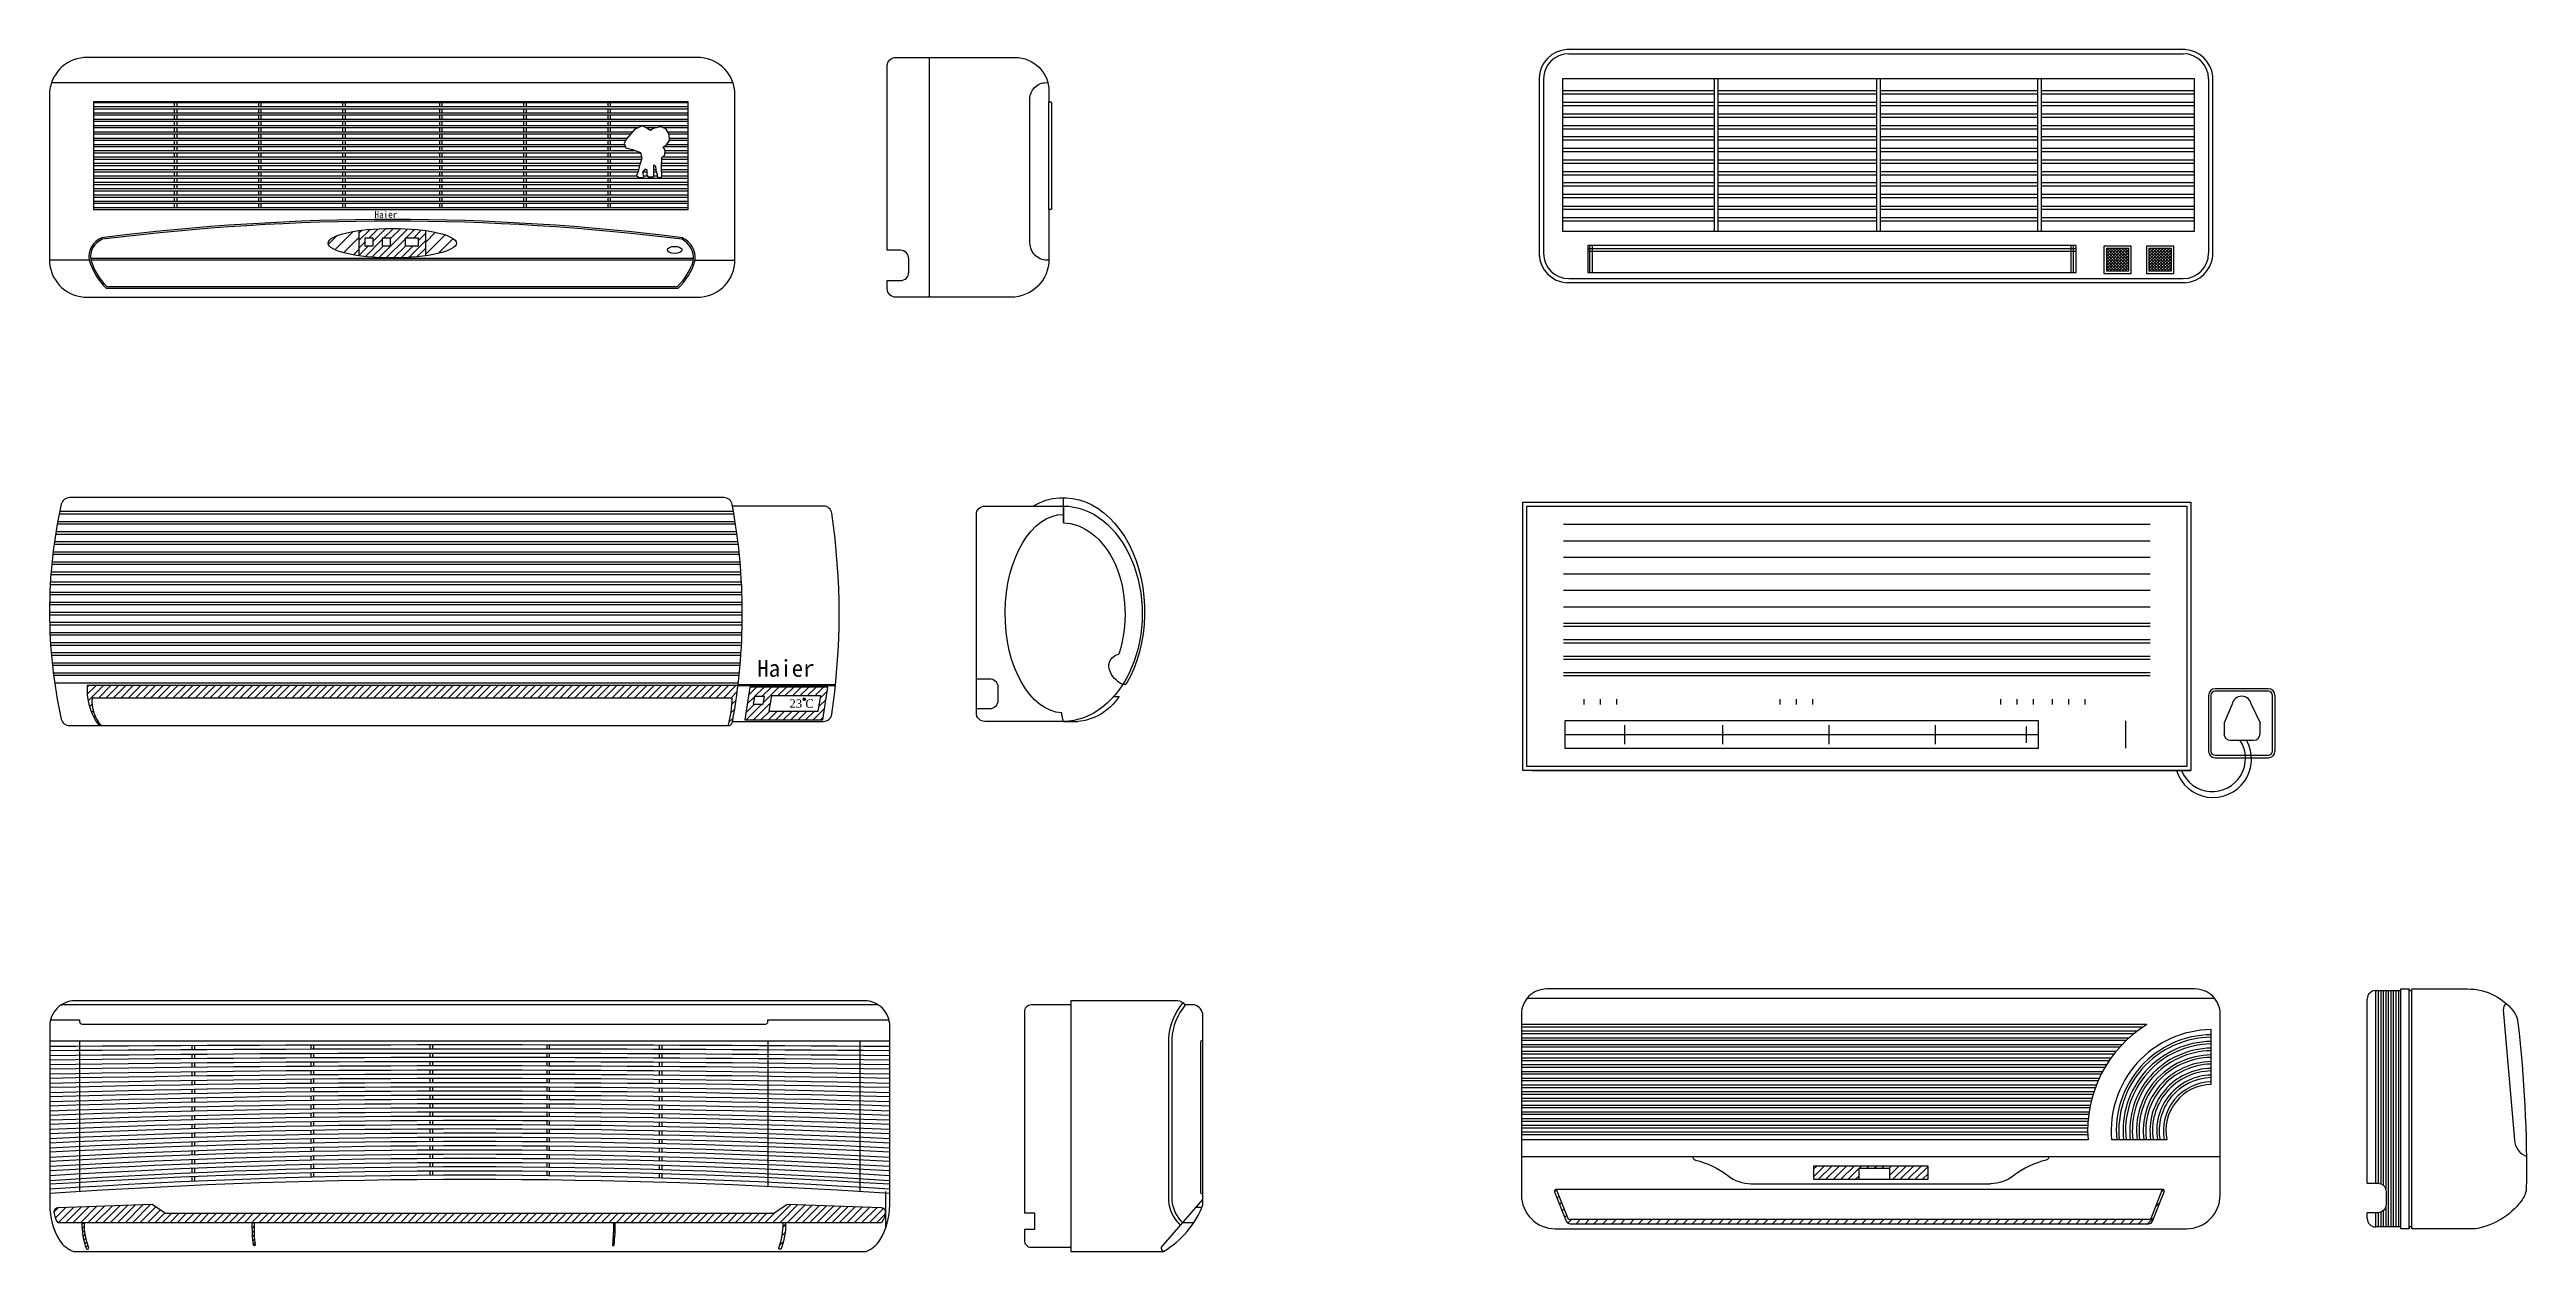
# Model space of a CAD drawing. Header units: millimetres. Extents: x 33.17 to 36.11, y 24.2 to 25.63.
import ezdxf

# ---------------------------------------------------------------- set-up
doc = ezdxf.new("R2010")
doc.units = ezdxf.units.MM
doc.styles.add('STYLE2', font='simhei.ttf')
doc.styles.add('STYLE5', font='dutchi.ttf')
pattern_1 = [(45, (-15.632867, 27.311536), (-0.00265165043, 0.00265165043), [])]
pattern_2 = [(45, (-15.6861264, 27.012203), (-0.0044194174, 0.0044194174), [])]

msp = doc.modelspace()

# ---------------------------------------------------------------- texts
at = {"color": 18, "true_color": 0x000000}
for s, height, style, p in [('Haier', 0.008, 'STYLE2', (33.5541, 25.4333)), ('Haier', 0.02, 'STYLE2', (34.0089, 24.8878)), ('23 C', 0.01, 'STYLE5', (34.0471, 24.8509))]:
    msp.add_text(s, height=height, dxfattribs=dict(at, style=style)).set_placement(p)

# ---------------------------------------------------------------- hatches: boundary and pattern name
at = {"true_color": 0x000000}
h = msp.add_hatch(dxfattribs=at)
h.set_pattern_fill('ANSI31', color=18, scale=0.08, style=0)
h.set_pattern_definition([(45, (-14.076484, 27.521506), (-0.0070710678, 0.0070710678), [])])
edge = h.paths.add_edge_path()
edge.add_ellipse((33.5752, 25.4032), major_axis=(-0.0762, 0), ratio=0.230541, start_angle=121.2311, end_angle=238.7689)
edge.add_line((33.6147, 25.4182), (33.6147, 25.3881))
edge = h.paths.add_edge_path()
edge.add_ellipse((33.5752, 25.4032), major_axis=(-0.0762, 0), ratio=0.230541, start_angle=301.3657, end_angle=418.6343)
edge.add_line((33.5356, 25.3882), (33.5356, 25.4182))
h = msp.add_hatch(dxfattribs=at)
h.set_pattern_fill('ANSI31', color=18, scale=0.05, style=0)
h.set_pattern_definition([(45, (-14.076484, 27.521506), (-0.0044194174, 0.0044194174), [])])
edge = h.paths.add_edge_path()
edge.add_ellipse((33.5752, 25.4032), major_axis=(-0.0762, 0), ratio=0.230541, start_angle=58.6343, end_angle=121.2311)
edge.add_line((33.6147, 25.3881), (33.6147, 25.4182))
edge.add_ellipse((33.5752, 25.4032), major_axis=(-0.0762, 0), ratio=0.230541, start_angle=238.7689, end_angle=301.3657)
edge.add_line((33.5356, 25.4182), (33.5356, 25.3882))
h.paths.add_polyline_path([(33.5904, 25.4001), (33.5904, 25.4092), (33.6065, 25.4092), (33.6065, 25.4001)], flags=16)
h.paths.add_polyline_path([(33.5733, 25.4001), (33.5634, 25.4001), (33.5634, 25.4092), (33.5733, 25.4092)], flags=16)
h.paths.add_polyline_path([(33.5524, 25.4001), (33.5425, 25.4001), (33.5425, 25.4092), (33.5524, 25.4092)], flags=16)
h = msp.add_hatch(dxfattribs=at)
h.set_pattern_fill('ANSI31', color=18, scale=0.05, style=0)
h.set_pattern_definition(pattern_2)
h.paths.add_polyline_path([(33.986, 24.8775), (33.9361, 24.8775), (33.9361, 24.8625), (33.979, 24.8625, -0.071865), (33.9744, 24.8297), (33.9744, 24.8297, 0.359452), (33.9793, 24.8338, 0.015578)])
h.paths.add_polyline_path([(33.9361, 24.8775), (33.2128, 24.8775, 0.157014), (33.2234, 24.8347, 0.19985), (33.2296, 24.8297), (33.2297, 24.8297, -0.218782), (33.2188, 24.8625), (33.9361, 24.8625)])
h = msp.add_hatch(dxfattribs=at)
h.set_pattern_fill('ANSI31', color=18, scale=0.05, style=0)
h.set_pattern_definition(pattern_2)
h.paths.add_polyline_path([(34, 24.8755), (33.994, 24.8365), (34.0868, 24.8365), (34.0928, 24.8755)])
h.paths.add_polyline_path([(34.0842, 24.865), (34.0812, 24.8469), (34.0227, 24.8469), (34.0257, 24.865)], flags=16)
h.paths.add_polyline_path([(34.0661, 24.8611, -1), (34.0632, 24.8611, -1)], flags=0)
h.paths.add_polyline_path([(34.0175, 24.8642), (34.016, 24.8553), (34.004, 24.8553), (34.0055, 24.8642)], flags=16)
h.paths.add_polyline_path([(34.0442, 24.8481), (34.0773, 24.8481), (34.0773, 24.8634), (34.0442, 24.8634)], flags=8)
h = msp.add_hatch(dxfattribs=at)
h.set_pattern_fill('ANSI31', color=18, scale=0.001, style=0)
h.set_pattern_definition([(45, (-13.94862758, 29.63734673), (-8.838834765e-05, 8.838834765e-05), [])])
h.paths.add_polyline_path([(34.0632, 24.8611, 1.000001), (34.0661, 24.8611, 1.000001)])
h.paths.add_polyline_path([(34.0652, 24.8611, -1), (34.0642, 24.8611, -1)], flags=16)
h = msp.add_hatch(dxfattribs=at)
h.set_pattern_fill('ANSI31', color=18, scale=0.05, style=0)
h.set_pattern_definition([(45, (-12.319918, 27.3386666), (-0.0044194174, 0.0044194174), [])])
h.paths.add_polyline_path([(35.3998, 24.3062), (35.2637, 24.3062), (35.2637, 24.2904), (35.3176, 24.2904), (35.3176, 24.3033), (35.3541, 24.3033), (35.3541, 24.2904), (35.3998, 24.2904)])
h = msp.add_hatch(dxfattribs=at)
h.set_pattern_fill('ANSI31', color=18, scale=0.06, style=0)
h.set_pattern_definition([(45, (-12.319918, 27.338667), (-0.0053033009, 0.0053033009), [])])
h.paths.add_polyline_path([(34.9725, 24.2426), (34.9583, 24.2783, 0.605652), (34.956, 24.2756), (34.9699, 24.2407, 0.307222), (34.9745, 24.2376), (35.6618, 24.2376, 0.307222), (35.6664, 24.2407), (35.6803, 24.2756, 0.605652), (35.678, 24.2783), (35.6638, 24.2426)])
h = msp.add_hatch(dxfattribs=at)
h.set_pattern_fill('ANSI31', color=18, scale=0.05, style=0)
h.set_pattern_definition([(45, (-15.632867, 27.311536), (-0.0044194174, 0.0044194174), [])])
h.paths.add_polyline_path([(34.1563, 24.2387, 0.134843), (34.1609, 24.2515, 0.422102), (34.1561, 24.2568), (34.0445, 24.2607), (34.0287, 24.25), (33.3059, 24.25), (33.29, 24.2607), (33.1785, 24.2568, 0.422102), (33.1737, 24.2515, 0.134843), (33.1783, 24.2387)])
h.paths.add_polyline_path([(34.0343, 24.2087, 0.591938), (34.0371, 24.2076, 0.094359), (34.0425, 24.2387), (34.0395, 24.2387, -0.094525)])
h = msp.add_hatch(dxfattribs=at)
h.set_pattern_fill('ANSI31', color=18, scale=0.03, style=0)
h.set_pattern_definition(pattern_1)
h.paths.add_polyline_path([(33.4111, 24.2387), (33.4091, 24.2387, 0.042101), (33.4104, 24.212, 0.657088), (33.4124, 24.2122, -0.042222)])
h.paths.add_polyline_path([(33.2096, 24.2387), (33.2066, 24.2387, 0.094359), (33.2119, 24.2076, 0.591938), (33.2148, 24.2087, -0.094525)])
h = msp.add_hatch(dxfattribs=at)
h.set_pattern_fill('ANSI31', color=18, scale=0.03, style=0)
h.set_pattern_definition(pattern_1)
h.paths.add_polyline_path([(33.8399, 24.2387), (33.8379, 24.2387, -0.042222), (33.8367, 24.2122, 0.657088), (33.8387, 24.212, 0.042101)])

# ---------------------------------------------------------------- linework, layer by layer
at = {"color": 18, "true_color": 0x000000}
for p, q in [((35.7052, 25.6335), (34.9706, 25.6335)), ((34.2133, 25.339), (34.2133, 25.624)), ((34.9378, 25.5996), (34.9378, 25.3879)), ((34.9729, 25.6284), (35.7029, 25.6284)), ((35.7378, 25.3879), (35.7378, 25.6017)), ((33.9799, 25.594), (33.1704, 25.594)), ((33.2204, 25.5706), (33.9268, 25.5706)), ((33.3162, 25.5711), (33.3162, 25.5657)), ((33.3192, 25.5711), (33.3192, 25.5657)), ((33.4162, 25.5711), (33.4162, 25.5657)), ((33.4192, 25.5711), (33.4192, 25.5657)), ((33.5162, 25.5711), (33.5162, 25.5657)), ((33.5192, 25.5711), (33.5192, 25.5657)), ((33.6312, 25.5711), (33.6312, 25.5657)), ((33.6342, 25.5711), (33.6342, 25.5657)), ((33.7312, 25.5711), (33.7312, 25.5657)), ((33.7342, 25.5711), (33.7342, 25.5657)), ((33.8312, 25.5711), (33.8312, 25.5657)), ((33.8342, 25.5711), (33.8342, 25.5657)), ((34.3553, 25.4431), (34.3553, 25.5711)), ((34.9429, 25.5984), (34.9429, 25.3912)), ((35.7162, 25.5985), (34.9656, 25.5985)), ((34.9656, 25.5985), (34.9656, 25.4176)), ((34.9656, 25.5846), (35.1456, 25.5846)), ((34.9656, 25.5807), (35.1456, 25.5807)), ((34.9656, 25.5707), (35.1456, 25.5707)), ((35.1456, 25.5985), (35.1456, 25.4176)), ((35.1504, 25.4176), (35.1504, 25.5985)), ((35.1504, 25.5846), (35.3385, 25.5846)), ((35.1504, 25.5807), (35.3385, 25.5807)), ((35.1504, 25.5707), (35.3385, 25.5707)), ((35.3385, 25.5985), (35.3385, 25.4176)), ((35.3432, 25.4176), (35.3432, 25.5985)), ((35.3432, 25.5846), (35.5298, 25.5846)), ((35.3432, 25.5807), (35.5298, 25.5807)), ((35.3432, 25.5707), (35.5298, 25.5707)), ((35.5298, 25.5985), (35.5298, 25.4176)), ((35.5345, 25.4176), (35.5345, 25.5985)), ((35.5345, 25.5846), (35.7162, 25.5846)), ((35.5345, 25.5807), (35.7162, 25.5807)), ((35.5345, 25.5707), (35.7162, 25.5707)), ((35.7162, 25.4176), (35.7162, 25.5985)), ((35.7329, 25.5984), (35.7329, 25.3912)), ((33.2204, 25.5657), (33.9268, 25.5657)), ((33.2204, 25.5631), (33.9268, 25.5631)), ((33.2204, 25.5582), (33.9268, 25.5582)), ((33.2204, 25.5556), (33.9268, 25.5556)), ((33.2204, 25.5507), (33.9268, 25.5507)), ((33.2204, 25.5481), (33.9268, 25.5481)), ((33.2204, 25.5432), (33.9268, 25.5432)), ((33.2204, 25.5406), (33.8679, 25.5406)), ((33.3162, 25.5631), (33.3162, 25.5582)), ((33.3162, 25.5556), (33.3162, 25.5507)), ((33.3162, 25.5481), (33.3162, 25.5432)), ((33.3162, 25.5406), (33.3162, 25.5357)), ((33.3192, 25.5631), (33.3192, 25.5582)), ((33.3192, 25.5556), (33.3192, 25.5507)), ((33.3192, 25.5481), (33.3192, 25.5432)), ((33.3192, 25.5406), (33.3192, 25.5357)), ((33.4162, 25.5631), (33.4162, 25.5582)), ((33.4162, 25.5556), (33.4162, 25.5507)), ((33.4162, 25.5481), (33.4162, 25.5432)), ((33.4162, 25.5406), (33.4162, 25.5357)), ((33.4192, 25.5631), (33.4192, 25.5582)), ((33.4192, 25.5556), (33.4192, 25.5507)), ((33.4192, 25.5481), (33.4192, 25.5432)), ((33.4192, 25.5406), (33.4192, 25.5357)), ((33.5162, 25.5631), (33.5162, 25.5582)), ((33.5162, 25.5556), (33.5162, 25.5507)), ((33.5162, 25.5481), (33.5162, 25.5432)), ((33.5162, 25.5406), (33.5162, 25.5357)), ((33.5192, 25.5631), (33.5192, 25.5582)), ((33.5192, 25.5556), (33.5192, 25.5507)), ((33.5192, 25.5481), (33.5192, 25.5432)), ((33.5192, 25.5406), (33.5192, 25.5357)), ((33.6312, 25.5631), (33.6312, 25.5582)), ((33.6312, 25.5556), (33.6312, 25.5507)), ((33.6312, 25.5481), (33.6312, 25.5432)), ((33.6312, 25.5406), (33.6312, 25.5357)), ((33.6342, 25.5631), (33.6342, 25.5582)), ((33.6342, 25.5556), (33.6342, 25.5507)), ((33.6342, 25.5481), (33.6342, 25.5432)), ((33.6342, 25.5406), (33.6342, 25.5357)), ((33.7312, 25.5631), (33.7312, 25.5582)), ((33.7312, 25.5556), (33.7312, 25.5507)), ((33.7312, 25.5481), (33.7312, 25.5432)), ((33.7312, 25.5406), (33.7312, 25.5357)), ((33.7342, 25.5631), (33.7342, 25.5582)), ((33.7342, 25.5556), (33.7342, 25.5507)), ((33.7342, 25.5481), (33.7342, 25.5432)), ((33.7342, 25.5406), (33.7342, 25.5357)), ((33.8312, 25.5631), (33.8312, 25.5582)), ((33.8312, 25.5556), (33.8312, 25.5507)), ((33.8312, 25.5481), (33.8312, 25.5432)), ((33.8312, 25.5406), (33.8312, 25.5357)), ((33.8342, 25.5631), (33.8342, 25.5582)), ((33.8342, 25.5556), (33.8342, 25.5507)), ((33.8342, 25.5481), (33.8342, 25.5432)), ((33.8342, 25.5406), (33.8342, 25.5357)), ((33.8766, 25.5406), (33.8893, 25.5406)), ((33.8969, 25.5406), (33.9268, 25.5406)), ((34.9656, 25.5668), (35.1456, 25.5668)), ((34.9656, 25.5568), (35.1456, 25.5568)), ((34.9656, 25.553), (35.1456, 25.553)), ((34.9656, 25.543), (35.1456, 25.543)), ((35.1504, 25.5668), (35.3385, 25.5668)), ((35.1504, 25.5568), (35.3385, 25.5568)), ((35.1504, 25.553), (35.3385, 25.553)), ((35.1504, 25.543), (35.3385, 25.543)), ((35.3432, 25.5668), (35.5298, 25.5668)), ((35.3432, 25.5568), (35.5298, 25.5568)), ((35.3432, 25.553), (35.5298, 25.553)), ((35.3432, 25.543), (35.5298, 25.543)), ((35.5345, 25.5668), (35.7162, 25.5668)), ((35.5345, 25.5568), (35.7162, 25.5568)), ((35.5345, 25.553), (35.7162, 25.553)), ((35.5345, 25.543), (35.7162, 25.543)), ((33.2204, 25.5357), (33.8609, 25.5357)), ((33.2204, 25.5331), (33.8587, 25.5331)), ((33.2204, 25.5282), (33.8543, 25.5282)), ((33.2204, 25.5256), (33.8526, 25.5256)), ((33.2204, 25.5207), (33.8512, 25.5207)), ((33.2204, 25.5181), (33.8522, 25.5181)), ((33.2204, 25.5132), (33.8641, 25.5132)), ((33.3162, 25.5331), (33.3162, 25.5282)), ((33.3162, 25.5256), (33.3162, 25.5207)), ((33.3162, 25.5181), (33.3162, 25.5132)), ((33.3192, 25.5331), (33.3192, 25.5282)), ((33.3192, 25.5256), (33.3192, 25.5207)), ((33.3192, 25.5181), (33.3192, 25.5132)), ((33.4162, 25.5331), (33.4162, 25.5282)), ((33.4162, 25.5256), (33.4162, 25.5207)), ((33.4162, 25.5181), (33.4162, 25.5132)), ((33.4192, 25.5331), (33.4192, 25.5282)), ((33.4192, 25.5256), (33.4192, 25.5207)), ((33.4192, 25.5181), (33.4192, 25.5132)), ((33.5162, 25.5331), (33.5162, 25.5282)), ((33.5162, 25.5256), (33.5162, 25.5207)), ((33.5162, 25.5181), (33.5162, 25.5132)), ((33.5192, 25.5331), (33.5192, 25.5282)), ((33.5192, 25.5256), (33.5192, 25.5207)), ((33.5192, 25.5181), (33.5192, 25.5132)), ((33.6312, 25.5331), (33.6312, 25.5282)), ((33.6312, 25.5256), (33.6312, 25.5207)), ((33.6312, 25.5181), (33.6312, 25.5132)), ((33.6342, 25.5331), (33.6342, 25.5282)), ((33.6342, 25.5256), (33.6342, 25.5207)), ((33.6342, 25.5181), (33.6342, 25.5132)), ((33.7312, 25.5331), (33.7312, 25.5282)), ((33.7312, 25.5256), (33.7312, 25.5207)), ((33.7312, 25.5181), (33.7312, 25.5132)), ((33.7342, 25.5331), (33.7342, 25.5282)), ((33.7342, 25.5256), (33.7342, 25.5207)), ((33.7342, 25.5181), (33.7342, 25.5132)), ((33.8312, 25.5331), (33.8312, 25.5282)), ((33.8312, 25.5256), (33.8312, 25.5207)), ((33.8312, 25.5181), (33.8312, 25.5132)), ((33.8342, 25.5331), (33.8342, 25.5282)), ((33.8342, 25.5256), (33.8342, 25.5207)), ((33.8342, 25.5181), (33.8342, 25.5132)), ((33.8978, 25.5181), (33.9268, 25.5181)), ((33.8995, 25.5132), (33.9268, 25.5132)), ((33.9014, 25.5207), (33.9268, 25.5207)), ((33.9026, 25.5357), (33.9268, 25.5357)), ((33.9043, 25.5331), (33.9268, 25.5331)), ((33.9045, 25.5282), (33.9268, 25.5282)), ((33.9045, 25.5256), (33.9268, 25.5256)), ((34.9656, 25.5391), (35.1456, 25.5391)), ((34.9656, 25.5299), (35.1456, 25.5299)), ((34.9656, 25.526), (35.1456, 25.526)), ((34.9656, 25.516), (35.1456, 25.516)), ((34.9656, 25.5121), (35.1456, 25.5121)), ((35.1504, 25.5391), (35.3385, 25.5391)), ((35.1504, 25.5299), (35.3385, 25.5299)), ((35.1504, 25.526), (35.3385, 25.526)), ((35.1504, 25.516), (35.3385, 25.516)), ((35.1504, 25.5121), (35.3385, 25.5121)), ((35.3432, 25.5391), (35.5298, 25.5391)), ((35.3432, 25.5299), (35.5298, 25.5299)), ((35.3432, 25.526), (35.5298, 25.526)), ((35.3432, 25.516), (35.5298, 25.516)), ((35.3432, 25.5121), (35.5298, 25.5121)), ((35.5345, 25.5391), (35.7162, 25.5391)), ((35.5345, 25.5299), (35.7162, 25.5299)), ((35.5345, 25.526), (35.7162, 25.526)), ((35.5345, 25.516), (35.7162, 25.516)), ((35.5345, 25.5121), (35.7162, 25.5121)), ((33.2204, 25.5106), (33.8703, 25.5106)), ((33.2204, 25.5057), (33.8713, 25.5057)), ((33.2204, 25.5031), (33.8715, 25.5031)), ((33.2204, 25.4982), (33.8698, 25.4982)), ((33.2204, 25.4956), (33.8688, 25.4956)), ((33.2204, 25.4907), (33.8679, 25.4907)), ((33.2204, 25.4881), (33.8674, 25.4881)), ((33.2204, 25.4832), (33.8658, 25.4832)), ((33.3162, 25.5106), (33.3162, 25.5057)), ((33.3162, 25.5031), (33.3162, 25.4982)), ((33.3162, 25.4956), (33.3162, 25.4907)), ((33.3162, 25.4881), (33.3162, 25.4832)), ((33.3192, 25.5106), (33.3192, 25.5057)), ((33.3192, 25.5031), (33.3192, 25.4982)), ((33.3192, 25.4956), (33.3192, 25.4907)), ((33.3192, 25.4881), (33.3192, 25.4832)), ((33.4162, 25.5106), (33.4162, 25.5057)), ((33.4162, 25.5031), (33.4162, 25.4982)), ((33.4162, 25.4956), (33.4162, 25.4907)), ((33.4162, 25.4881), (33.4162, 25.4832)), ((33.4192, 25.5106), (33.4192, 25.5057)), ((33.4192, 25.5031), (33.4192, 25.4982)), ((33.4192, 25.4956), (33.4192, 25.4907)), ((33.4192, 25.4881), (33.4192, 25.4832)), ((33.5162, 25.5106), (33.5162, 25.5057)), ((33.5162, 25.5031), (33.5162, 25.4982)), ((33.5162, 25.4956), (33.5162, 25.4907)), ((33.5162, 25.4881), (33.5162, 25.4832)), ((33.5192, 25.5106), (33.5192, 25.5057)), ((33.5192, 25.5031), (33.5192, 25.4982)), ((33.5192, 25.4956), (33.5192, 25.4907)), ((33.5192, 25.4881), (33.5192, 25.4832)), ((33.6312, 25.5106), (33.6312, 25.5057)), ((33.6312, 25.5031), (33.6312, 25.4982)), ((33.6312, 25.4956), (33.6312, 25.4907)), ((33.6312, 25.4881), (33.6312, 25.4832)), ((33.6342, 25.5106), (33.6342, 25.5057)), ((33.6342, 25.5031), (33.6342, 25.4982)), ((33.6342, 25.4956), (33.6342, 25.4907)), ((33.6342, 25.4881), (33.6342, 25.4832)), ((33.7312, 25.5106), (33.7312, 25.5057)), ((33.7312, 25.5031), (33.7312, 25.4982)), ((33.7312, 25.4956), (33.7312, 25.4907)), ((33.7312, 25.4881), (33.7312, 25.4832)), ((33.7342, 25.5106), (33.7342, 25.5057)), ((33.7342, 25.5031), (33.7342, 25.4982)), ((33.7342, 25.4956), (33.7342, 25.4907)), ((33.7342, 25.4881), (33.7342, 25.4832)), ((33.8312, 25.5106), (33.8312, 25.5057)), ((33.8312, 25.5031), (33.8312, 25.4982)), ((33.8312, 25.4956), (33.8312, 25.4907)), ((33.8312, 25.4881), (33.8312, 25.4832)), ((33.8342, 25.5106), (33.8342, 25.5057)), ((33.8342, 25.5031), (33.8342, 25.4982)), ((33.8342, 25.4956), (33.8342, 25.4907)), ((33.8342, 25.4881), (33.8342, 25.4832)), ((33.8734, 25.4881), (33.8777, 25.4881)), ((33.8738, 25.4832), (33.8784, 25.4832)), ((33.8753, 25.4907), (33.8772, 25.4907)), ((33.8858, 25.4956), (33.8869, 25.4956)), ((33.8859, 25.4907), (33.8885, 25.4907)), ((33.886, 25.4881), (33.889, 25.4881)), ((33.886, 25.4832), (33.8899, 25.4832)), ((33.8951, 25.4956), (33.9268, 25.4956)), ((33.8951, 25.4907), (33.9268, 25.4907)), ((33.8952, 25.4982), (33.9268, 25.4982)), ((33.8953, 25.5031), (33.9268, 25.5031)), ((33.8953, 25.4881), (33.9268, 25.4881)), ((33.8956, 25.4832), (33.9268, 25.4832)), ((33.8961, 25.5057), (33.9268, 25.5057)), ((33.8992, 25.5106), (33.9268, 25.5106)), ((34.9656, 25.5021), (35.1456, 25.5021)), ((34.9656, 25.4983), (35.1456, 25.4983)), ((34.9656, 25.4883), (35.1456, 25.4883)), ((34.9656, 25.4844), (35.1456, 25.4844)), ((35.1504, 25.5021), (35.3385, 25.5021)), ((35.1504, 25.4983), (35.3385, 25.4983)), ((35.1504, 25.4883), (35.3385, 25.4883)), ((35.1504, 25.4844), (35.3385, 25.4844)), ((35.3432, 25.5021), (35.5298, 25.5021)), ((35.3432, 25.4983), (35.5298, 25.4983)), ((35.3432, 25.4883), (35.5298, 25.4883)), ((35.3432, 25.4844), (35.5298, 25.4844)), ((35.5345, 25.5021), (35.7162, 25.5021)), ((35.5345, 25.4983), (35.7162, 25.4983)), ((35.5345, 25.4883), (35.7162, 25.4883)), ((35.5345, 25.4844), (35.7162, 25.4844)), ((33.2204, 25.4806), (33.9268, 25.4806)), ((33.2204, 25.4757), (33.9268, 25.4757)), ((33.2204, 25.4731), (33.9268, 25.4731)), ((33.2204, 25.4682), (33.9268, 25.4682)), ((33.2204, 25.4656), (33.9268, 25.4656)), ((33.2204, 25.4607), (33.9268, 25.4607)), ((33.2204, 25.4581), (33.9268, 25.4581)), ((33.2204, 25.4532), (33.9268, 25.4532)), ((33.3162, 25.4806), (33.3162, 25.4757)), ((33.3162, 25.4731), (33.3162, 25.4682)), ((33.3162, 25.4656), (33.3162, 25.4607)), ((33.3162, 25.4581), (33.3162, 25.4532)), ((33.3192, 25.4806), (33.3192, 25.4757)), ((33.3192, 25.4731), (33.3192, 25.4682)), ((33.3192, 25.4656), (33.3192, 25.4607)), ((33.3192, 25.4581), (33.3192, 25.4532)), ((33.4162, 25.4806), (33.4162, 25.4757)), ((33.4162, 25.4731), (33.4162, 25.4682)), ((33.4162, 25.4656), (33.4162, 25.4607)), ((33.4162, 25.4581), (33.4162, 25.4532)), ((33.4192, 25.4806), (33.4192, 25.4757)), ((33.4192, 25.4731), (33.4192, 25.4682)), ((33.4192, 25.4656), (33.4192, 25.4607)), ((33.4192, 25.4581), (33.4192, 25.4532)), ((33.5162, 25.4806), (33.5162, 25.4757)), ((33.5162, 25.4731), (33.5162, 25.4682)), ((33.5162, 25.4656), (33.5162, 25.4607)), ((33.5162, 25.4581), (33.5162, 25.4532)), ((33.5192, 25.4806), (33.5192, 25.4757)), ((33.5192, 25.4731), (33.5192, 25.4682)), ((33.5192, 25.4656), (33.5192, 25.4607)), ((33.5192, 25.4581), (33.5192, 25.4532)), ((33.6312, 25.4806), (33.6312, 25.4757)), ((33.6312, 25.4731), (33.6312, 25.4682)), ((33.6312, 25.4656), (33.6312, 25.4607)), ((33.6312, 25.4581), (33.6312, 25.4532)), ((33.6342, 25.4806), (33.6342, 25.4757)), ((33.6342, 25.4731), (33.6342, 25.4682)), ((33.6342, 25.4656), (33.6342, 25.4607)), ((33.6342, 25.4581), (33.6342, 25.4532)), ((33.7312, 25.4806), (33.7312, 25.4757)), ((33.7312, 25.4731), (33.7312, 25.4682)), ((33.7312, 25.4656), (33.7312, 25.4607)), ((33.7312, 25.4581), (33.7312, 25.4532)), ((33.7342, 25.4806), (33.7342, 25.4757)), ((33.7342, 25.4731), (33.7342, 25.4682)), ((33.7342, 25.4656), (33.7342, 25.4607)), ((33.7342, 25.4581), (33.7342, 25.4532)), ((33.8312, 25.4806), (33.8312, 25.4757)), ((33.8312, 25.4731), (33.8312, 25.4682)), ((33.8312, 25.4656), (33.8312, 25.4607)), ((33.8312, 25.4581), (33.8312, 25.4532)), ((33.8342, 25.4806), (33.8342, 25.4757)), ((33.8342, 25.4731), (33.8342, 25.4682)), ((33.8342, 25.4656), (33.8342, 25.4607)), ((33.8342, 25.4581), (33.8342, 25.4532)), ((34.9656, 25.4752), (35.1456, 25.4752)), ((34.9656, 25.4713), (35.1456, 25.4713)), ((34.9656, 25.4613), (35.1456, 25.4613)), ((34.9656, 25.4574), (35.1456, 25.4574)), ((35.1504, 25.4752), (35.3385, 25.4752)), ((35.1504, 25.4713), (35.3385, 25.4713)), ((35.1504, 25.4613), (35.3385, 25.4613)), ((35.1504, 25.4574), (35.3385, 25.4574)), ((35.3432, 25.4752), (35.5298, 25.4752)), ((35.3432, 25.4713), (35.5298, 25.4713)), ((35.3432, 25.4613), (35.5298, 25.4613)), ((35.3432, 25.4574), (35.5298, 25.4574)), ((35.5345, 25.4752), (35.7162, 25.4752)), ((35.5345, 25.4713), (35.7162, 25.4713)), ((35.5345, 25.4613), (35.7162, 25.4613)), ((35.5345, 25.4574), (35.7162, 25.4574)), ((33.2204, 25.4506), (33.9268, 25.4506)), ((33.2204, 25.4457), (33.9268, 25.4457)), ((33.3162, 25.4506), (33.3162, 25.4457)), ((33.3192, 25.4506), (33.3192, 25.4457)), ((33.4162, 25.4506), (33.4162, 25.4457)), ((33.4192, 25.4506), (33.4192, 25.4457)), ((33.5162, 25.4506), (33.5162, 25.4457)), ((33.5192, 25.4506), (33.5192, 25.4457)), ((33.6312, 25.4506), (33.6312, 25.4457)), ((33.6342, 25.4506), (33.6342, 25.4457)), ((33.7312, 25.4506), (33.7312, 25.4457)), ((33.7342, 25.4506), (33.7342, 25.4457)), ((33.8312, 25.4506), (33.8312, 25.4457)), ((33.8342, 25.4506), (33.8342, 25.4457)), ((34.9656, 25.4474), (35.1456, 25.4474)), ((34.9656, 25.4436), (35.1456, 25.4436)), ((34.9656, 25.4336), (35.1456, 25.4336)), ((34.9656, 25.4297), (35.1456, 25.4297)), ((35.1504, 25.4474), (35.3385, 25.4474)), ((35.1504, 25.4436), (35.3385, 25.4436)), ((35.1504, 25.4336), (35.3385, 25.4336)), ((35.1504, 25.4297), (35.3385, 25.4297)), ((35.3432, 25.4474), (35.5298, 25.4474)), ((35.3432, 25.4436), (35.5298, 25.4436)), ((35.3432, 25.4336), (35.5298, 25.4336)), ((35.3432, 25.4297), (35.5298, 25.4297)), ((35.5345, 25.4474), (35.7162, 25.4474)), ((35.5345, 25.4436), (35.7162, 25.4436)), ((35.5345, 25.4336), (35.7162, 25.4336)), ((35.5345, 25.4297), (35.7162, 25.4297)), ((33.5356, 25.4182), (33.5356, 25.3882)), ((33.6147, 25.4182), (33.6147, 25.3881)), ((34.9656, 25.4176), (35.7162, 25.4176)), ((35.5758, 25.4005), (34.9955, 25.4005)), ((34.9955, 25.4005), (34.9955, 25.3682)), ((34.9955, 25.3967), (35.5758, 25.3967)), ((34.9955, 25.3937), (35.5758, 25.3937)), ((34.998, 25.3682), (34.998, 25.4005)), ((35.001, 25.3682), (35.001, 25.4005)), ((35.5696, 25.3682), (35.5696, 25.4005)), ((35.5726, 25.3682), (35.5726, 25.4005)), ((35.5758, 25.3682), (35.5758, 25.4005)), ((35.6085, 25.3998), (35.6085, 25.3672)), ((35.6411, 25.3998), (35.6085, 25.3998)), ((35.6115, 25.3968), (35.6115, 25.3702)), ((35.6381, 25.3968), (35.6115, 25.3968)), ((35.6115, 25.3729), (35.6355, 25.3968)), ((35.6115, 25.3764), (35.6319, 25.3968)), ((35.6115, 25.3799), (35.6284, 25.3968)), ((35.6115, 25.3835), (35.6249, 25.3968)), ((35.6115, 25.387), (35.6213, 25.3968)), ((35.6115, 25.3905), (35.6178, 25.3968)), ((35.6115, 25.3941), (35.6142, 25.3968)), ((35.6355, 25.3702), (35.6115, 25.3942)), ((35.6381, 25.3711), (35.6124, 25.3968)), ((35.6124, 25.3702), (35.6381, 25.396)), ((35.6381, 25.3746), (35.6159, 25.3968)), ((35.6381, 25.3782), (35.6195, 25.3968)), ((35.6381, 25.3817), (35.623, 25.3968)), ((35.6381, 25.3852), (35.6265, 25.3968)), ((35.6381, 25.3888), (35.6301, 25.3968)), ((35.6381, 25.3923), (35.6336, 25.3968)), ((35.6381, 25.3958), (35.6371, 25.3968)), ((35.6381, 25.3702), (35.6381, 25.3968)), ((35.6411, 25.3672), (35.6411, 25.3998)), ((35.659, 25.3998), (35.659, 25.3672)), ((35.6917, 25.3998), (35.659, 25.3998)), ((35.662, 25.3729), (35.686, 25.3968)), ((35.662, 25.3764), (35.6825, 25.3968)), ((35.662, 25.3799), (35.6789, 25.3968)), ((35.662, 25.3835), (35.6754, 25.3968)), ((35.662, 25.387), (35.6719, 25.3968)), ((35.662, 25.3905), (35.6683, 25.3968)), ((35.662, 25.3941), (35.6648, 25.3968)), ((35.662, 25.3968), (35.662, 25.3702)), ((35.6887, 25.3968), (35.662, 25.3968)), ((35.686, 25.3702), (35.662, 25.3942)), ((35.6887, 25.3711), (35.6629, 25.3968)), ((35.6629, 25.3702), (35.6887, 25.396)), ((35.6887, 25.3746), (35.6665, 25.3968)), ((35.6887, 25.3782), (35.67, 25.3968)), ((35.6887, 25.3817), (35.6735, 25.3968)), ((35.6887, 25.3852), (35.6771, 25.3968)), ((35.6887, 25.3888), (35.6806, 25.3968)), ((35.6887, 25.3923), (35.6842, 25.3968)), ((35.6887, 25.3958), (35.6877, 25.3968)), ((35.6887, 25.3702), (35.6887, 25.3968)), ((35.6917, 25.3672), (35.6917, 25.3998)), ((33.2152, 25.383), (33.1682, 25.383)), ((33.9332, 25.385), (33.2169, 25.385)), ((33.9331, 25.383), (33.2172, 25.383)), ((33.9352, 25.383), (33.9822, 25.383)), ((34.9955, 25.3682), (35.5758, 25.3682)), ((35.6085, 25.3672), (35.6411, 25.3672)), ((35.6319, 25.3702), (35.6115, 25.3907)), ((35.6284, 25.3702), (35.6115, 25.3871)), ((35.6249, 25.3702), (35.6115, 25.3836)), ((35.6213, 25.3702), (35.6115, 25.3801)), ((35.6178, 25.3702), (35.6115, 25.3765)), ((35.6143, 25.3702), (35.6115, 25.373)), ((35.6115, 25.3702), (35.6381, 25.3702)), ((35.6159, 25.3702), (35.6381, 25.3924)), ((35.6195, 25.3702), (35.6381, 25.3889)), ((35.623, 25.3702), (35.6381, 25.3853)), ((35.6265, 25.3702), (35.6381, 25.3818)), ((35.6301, 25.3702), (35.6381, 25.3783)), ((35.6336, 25.3702), (35.6381, 25.3747)), ((35.6371, 25.3702), (35.6381, 25.3712)), ((35.659, 25.3672), (35.6917, 25.3672)), ((35.6825, 25.3702), (35.662, 25.3907)), ((35.6789, 25.3702), (35.662, 25.3871)), ((35.6754, 25.3702), (35.662, 25.3836)), ((35.6719, 25.3702), (35.662, 25.3801)), ((35.6683, 25.3702), (35.662, 25.3765)), ((35.6648, 25.3702), (35.662, 25.373)), ((35.662, 25.3702), (35.6887, 25.3702)), ((35.6665, 25.3702), (35.6887, 25.3924)), ((35.67, 25.3702), (35.6887, 25.3889)), ((35.6735, 25.3702), (35.6887, 25.3853)), ((35.6771, 25.3702), (35.6887, 25.3818)), ((35.6806, 25.3702), (35.6887, 25.3783)), ((35.6841, 25.3702), (35.6887, 25.3747)), ((35.6877, 25.3702), (35.6887, 25.3712)), ((35.7052, 25.3562), (34.9706, 25.3562)), ((34.9729, 25.3612), (35.7029, 25.3612)), ((34.3726, 25.0707), (34.3726, 25.1007)), ((33.178, 25.0725), (33.9826, 25.0725)), ((33.1797, 25.0815), (33.9811, 25.0815)), ((33.1803, 25.0845), (33.9806, 25.0845)), ((34.3726, 25.0907), (34.3726, 25.0707)), ((34.9182, 25.0953), (35.712, 25.0953)), ((34.9182, 24.7763), (34.9182, 25.0953)), ((34.9231, 25.0905), (35.7071, 25.0905)), ((34.9231, 24.7812), (34.9231, 25.0905)), ((35.7071, 25.0905), (35.7071, 24.7812)), ((35.712, 25.0953), (35.712, 24.7763)), ((33.1736, 25.0455), (33.9863, 25.0455)), ((33.1741, 25.0485), (33.9859, 25.0485)), ((33.1754, 25.0575), (33.9848, 25.0575)), ((33.1759, 25.0605), (33.9844, 25.0605)), ((33.1774, 25.0695), (33.983, 25.0695)), ((34.9665, 25.069), (35.6636, 25.069)), ((34.9665, 25.0494), (35.6636, 25.0494)), ((33.17, 25.0125), (33.9894, 25.0125)), ((33.1708, 25.0215), (33.9887, 25.0215)), ((33.1711, 25.0245), (33.9884, 25.0245)), ((33.1721, 25.0335), (33.9876, 25.0335)), ((33.1725, 25.0365), (33.9873, 25.0365)), ((34.9665, 25.0298), (35.6636, 25.0298)), ((33.1685, 24.9855), (33.9908, 24.9855)), ((33.1686, 24.9885), (33.9907, 24.9885)), ((33.169, 24.9975), (33.9903, 24.9975)), ((33.1692, 25.0005), (33.9901, 25.0005)), ((33.1698, 25.0095), (33.9896, 25.0095)), ((34.9665, 25.0102), (35.6636, 25.0102)), ((34.9665, 24.9906), (35.6636, 24.9906)), ((33.1681, 24.9645), (33.9911, 24.9645)), ((33.1682, 24.9765), (33.991, 24.9765)), ((33.1682, 24.9735), (33.991, 24.9735)), ((33.1682, 24.9615), (33.9911, 24.9615)), ((33.1683, 24.9525), (33.9911, 24.9525)), ((34.9665, 24.971), (35.6636, 24.971)), ((33.1683, 24.9495), (33.991, 24.9495)), ((33.1687, 24.9405), (33.9908, 24.9405)), ((33.1688, 24.9375), (33.9907, 24.9375)), ((33.1693, 24.9285), (33.9903, 24.9285)), ((33.1695, 24.9255), (33.9902, 24.9255)), ((34.9665, 24.9514), (35.6636, 24.9514)), ((34.9665, 24.9479), (35.6636, 24.9479)), ((34.9665, 24.9319), (35.6636, 24.9319)), ((34.9665, 24.9283), (35.6636, 24.9283)), ((33.1702, 24.9165), (33.9896, 24.9165)), ((33.1704, 24.9135), (33.9894, 24.9135)), ((33.1713, 24.9045), (33.9887, 24.9045)), ((33.1716, 24.9015), (33.9885, 24.9015)), ((34.9665, 24.9123), (35.6636, 24.9123)), ((34.9665, 24.9087), (35.6636, 24.9087)), ((33.1726, 24.8925), (33.9876, 24.8925)), ((33.173, 24.8895), (33.9873, 24.8895)), ((33.1743, 24.8805), (33.9863, 24.8805)), ((33.986, 24.8785), (34.1018, 24.8785)), ((33.986, 24.8775), (34.1017, 24.8775)), ((34.4323, 24.8643), (34.4389, 24.8643)), ((34.4467, 24.8785), (34.443, 24.8785)), ((34.9665, 24.8927), (35.6636, 24.8927)), ((34.9665, 24.8891), (35.6636, 24.8891)), ((35.7328, 24.8657), (35.7328, 24.7994)), ((35.7358, 24.8657), (35.7358, 24.7994)), ((35.804, 24.8735), (35.7407, 24.8735)), ((35.804, 24.8706), (35.7407, 24.8706)), ((35.8089, 24.7994), (35.8089, 24.8657)), ((35.8119, 24.7994), (35.8119, 24.8657)), ((35.5309, 24.8354), (34.9681, 24.8354)), ((34.9681, 24.8354), (34.9681, 24.8031)), ((34.9907, 24.8613), (34.9907, 24.8548)), ((35.0101, 24.8613), (35.0101, 24.8548)), ((35.0295, 24.8613), (35.0295, 24.8548)), ((35.2236, 24.8613), (35.2236, 24.8548)), ((35.243, 24.8613), (35.243, 24.8548)), ((35.2624, 24.8613), (35.2624, 24.8548)), ((35.4856, 24.8613), (35.4856, 24.8548)), ((35.505, 24.8613), (35.505, 24.8548)), ((35.5244, 24.8613), (35.5244, 24.8548)), ((35.5309, 24.8031), (35.5309, 24.8354)), ((35.547, 24.8613), (35.547, 24.8548)), ((35.5664, 24.8613), (35.5664, 24.8548)), ((35.5858, 24.8613), (35.5858, 24.8548)), ((35.6344, 24.8354), (35.6344, 24.8031)), ((35.7609, 24.8551), (35.7513, 24.8329)), ((35.7837, 24.8551), (35.7941, 24.8329)), ((34.9681, 24.8193), (35.5309, 24.8193)), ((35.0392, 24.8301), (35.0392, 24.8075)), ((35.1557, 24.8301), (35.1557, 24.8075)), ((35.2818, 24.8301), (35.2818, 24.8075)), ((35.408, 24.8301), (35.408, 24.8075)), ((35.5162, 24.8287), (35.5162, 24.8093)), ((35.7513, 24.8329), (35.7513, 24.8201)), ((35.7591, 24.8123), (35.7863, 24.8123)), ((35.7941, 24.8201), (35.7941, 24.8329)), ((35.712, 24.7763), (34.9182, 24.7763)), ((35.7071, 24.7812), (34.9231, 24.7812)), ((34.9289, 24.7763), (35.712, 24.7763)), ((34.9681, 24.8031), (35.5309, 24.8031)), ((35.7407, 24.7945), (35.804, 24.7945)), ((35.7407, 24.7916), (35.804, 24.7916)), ((35.9314, 24.5147), (35.9314, 24.2857)), ((35.9314, 24.5147), (35.9614, 24.5147)), ((35.9344, 24.5147), (35.9344, 24.2857)), ((35.9374, 24.5147), (35.9374, 24.2851)), ((35.9404, 24.5147), (35.9404, 24.2833)), ((35.9434, 24.5147), (35.9434, 24.2789)), ((35.9464, 24.5147), (35.9464, 24.2337)), ((35.9494, 24.5147), (35.9494, 24.2337)), ((35.9524, 24.5147), (35.9524, 24.2337)), ((35.9554, 24.5147), (35.9554, 24.2337)), ((35.9584, 24.5147), (35.9584, 24.2337)), ((35.9614, 24.5167), (35.9714, 24.5167)), ((35.9614, 24.5147), (35.9614, 24.5167)), ((35.9614, 24.2337), (35.9614, 24.5147)), ((35.9714, 24.2317), (35.9714, 24.5167)), ((35.9714, 24.5167), (35.9714, 24.5147)), ((35.9714, 24.5147), (35.9744, 24.5147)), ((35.9744, 24.5147), (35.9744, 24.5167)), ((34.1529, 24.4976), (33.1817, 24.4976)), ((34.3813, 24.5026), (34.3813, 24.2046)), ((34.9237, 24.5059), (35.7398, 24.5059)), ((35.9214, 24.2857), (35.9214, 24.5047)), ((33.1683, 24.455), (34.1663, 24.455)), ((33.2038, 24.455), (33.2038, 24.2757)), ((34.0216, 24.455), (34.0216, 24.2817)), ((34.1308, 24.455), (34.1308, 24.2757)), ((35.6597, 24.4743), (34.9167, 24.4743)), ((35.655, 24.4713), (34.9167, 24.4713)), ((35.648, 24.4663), (34.9167, 24.4663)), ((35.6442, 24.4633), (34.9167, 24.4633)), ((35.6383, 24.4583), (34.9167, 24.4583)), ((35.6351, 24.4553), (34.9167, 24.4553)), ((35.736, 24.4033), (35.736, 24.4683)), ((33.3372, 24.4493), (33.3372, 24.4443)), ((33.3372, 24.4389), (33.3372, 24.4339)), ((33.3372, 24.4285), (33.3372, 24.4235)), ((33.3402, 24.4493), (33.3402, 24.4443)), ((33.3402, 24.4389), (33.3402, 24.4339)), ((33.3402, 24.4285), (33.3402, 24.4235)), ((33.4786, 24.4499), (33.4786, 24.4449)), ((33.4786, 24.4397), (33.4786, 24.4347)), ((33.4786, 24.4296), (33.4786, 24.4246)), ((33.4816, 24.4499), (33.4816, 24.4449)), ((33.4816, 24.4398), (33.4816, 24.4348)), ((33.4816, 24.4296), (33.4816, 24.4246)), ((33.6199, 24.4501), (33.6199, 24.4451)), ((33.6199, 24.4401), (33.6199, 24.4351)), ((33.6199, 24.4301), (33.6199, 24.4251)), ((33.6229, 24.4501), (33.6229, 24.4451)), ((33.6229, 24.4401), (33.6229, 24.4351)), ((33.6229, 24.4301), (33.6229, 24.4251)), ((33.7587, 24.4501), (33.7587, 24.4451)), ((33.7587, 24.4401), (33.7587, 24.4351)), ((33.7587, 24.43), (33.7587, 24.425)), ((33.7617, 24.4501), (33.7617, 24.4451)), ((33.7617, 24.4401), (33.7617, 24.4351)), ((33.7617, 24.43), (33.7617, 24.425)), ((33.8923, 24.4498), (33.8923, 24.4448)), ((33.8923, 24.4396), (33.8923, 24.4346)), ((33.8923, 24.4294), (33.8923, 24.4244)), ((33.8953, 24.4497), (33.8953, 24.4447)), ((33.8953, 24.4395), (33.8953, 24.4345)), ((33.8953, 24.4293), (33.8953, 24.4243)), ((35.6301, 24.4503), (34.9167, 24.4503)), ((35.6273, 24.4473), (34.9167, 24.4473)), ((35.623, 24.4423), (34.9167, 24.4423)), ((35.6206, 24.4393), (34.9167, 24.4393)), ((35.6169, 24.4343), (34.9167, 24.4343)), ((35.6148, 24.4313), (34.9167, 24.4313)), ((35.6115, 24.4263), (34.9167, 24.4263)), ((35.6097, 24.4233), (34.9167, 24.4233)), ((33.3372, 24.418), (33.3372, 24.413)), ((33.3372, 24.4076), (33.3372, 24.4026)), ((33.3372, 24.3972), (33.3372, 24.3922)), ((33.3402, 24.4181), (33.3402, 24.4131)), ((33.3402, 24.4077), (33.3402, 24.4027)), ((33.3402, 24.3972), (33.3402, 24.3923)), ((33.4786, 24.4195), (33.4786, 24.4145)), ((33.4786, 24.4093), (33.4786, 24.4043)), ((33.4786, 24.3992), (33.4786, 24.3942)), ((33.4816, 24.4195), (33.4816, 24.4145)), ((33.4816, 24.4094), (33.4816, 24.4044)), ((33.4816, 24.3992), (33.4816, 24.3942)), ((33.6199, 24.4201), (33.6199, 24.4151)), ((33.6199, 24.4101), (33.6199, 24.4051)), ((33.6199, 24.4001), (33.6199, 24.3951)), ((33.6229, 24.4201), (33.6229, 24.4151)), ((33.6229, 24.4101), (33.6229, 24.4051)), ((33.6229, 24.4001), (33.6229, 24.3951)), ((33.7587, 24.42), (33.7587, 24.415)), ((33.7587, 24.41), (33.7587, 24.405)), ((33.7587, 24.3999), (33.7587, 24.3949)), ((33.7617, 24.42), (33.7617, 24.415)), ((33.7617, 24.41), (33.7617, 24.405)), ((33.7617, 24.3999), (33.7617, 24.3949)), ((33.8923, 24.4192), (33.8923, 24.4142)), ((33.8923, 24.409), (33.8923, 24.404)), ((33.8923, 24.3988), (33.8923, 24.3938)), ((33.8953, 24.4191), (33.8953, 24.4141)), ((33.8953, 24.4089), (33.8953, 24.4039)), ((33.8953, 24.3987), (33.8953, 24.3937)), ((35.6069, 24.4183), (34.9167, 24.4183)), ((35.6054, 24.4153), (34.9167, 24.4153)), ((35.6029, 24.4103), (34.9167, 24.4103)), ((35.6016, 24.4073), (34.9167, 24.4073)), ((35.5995, 24.4023), (34.9167, 24.4023)), ((35.5984, 24.3993), (34.9167, 24.3993)), ((35.5967, 24.3943), (34.9167, 24.3943)), ((33.3372, 24.3868), (33.3372, 24.3818)), ((33.3372, 24.3763), (33.3372, 24.3713)), ((33.3372, 24.3659), (33.3372, 24.3609)), ((33.3402, 24.3868), (33.3402, 24.3818)), ((33.3402, 24.3764), (33.3402, 24.3714)), ((33.3402, 24.366), (33.3402, 24.361)), ((33.4786, 24.3891), (33.4786, 24.3841)), ((33.4786, 24.3789), (33.4786, 24.3739)), ((33.4786, 24.3688), (33.4786, 24.3638)), ((33.4816, 24.3891), (33.4816, 24.3841)), ((33.4816, 24.379), (33.4816, 24.374)), ((33.4816, 24.3688), (33.4816, 24.3638)), ((33.6199, 24.3901), (33.6199, 24.3851)), ((33.6199, 24.3801), (33.6199, 24.3751)), ((33.6199, 24.3701), (33.6199, 24.3651)), ((33.6229, 24.3901), (33.6229, 24.3851)), ((33.6229, 24.3801), (33.6229, 24.3751)), ((33.6229, 24.3701), (33.6229, 24.3651)), ((33.7587, 24.3899), (33.7587, 24.3849)), ((33.7587, 24.3799), (33.7587, 24.3749)), ((33.7587, 24.3698), (33.7587, 24.3648)), ((33.7617, 24.3899), (33.7617, 24.3849)), ((33.7617, 24.3799), (33.7617, 24.3749)), ((33.7617, 24.3698), (33.7617, 24.3648)), ((33.8923, 24.3886), (33.8923, 24.3836)), ((33.8923, 24.3784), (33.8923, 24.3734)), ((33.8923, 24.3682), (33.8923, 24.3632)), ((33.8953, 24.3885), (33.8953, 24.3835)), ((33.8953, 24.3783), (33.8953, 24.3733)), ((33.8953, 24.3681), (33.8953, 24.3631)), ((35.5957, 24.3913), (34.9167, 24.3913)), ((35.5943, 24.3863), (34.9167, 24.3863)), ((35.5935, 24.3833), (34.9167, 24.3833)), ((35.5924, 24.3783), (34.9167, 24.3783)), ((35.5918, 24.3753), (34.9167, 24.3753)), ((35.591, 24.3703), (34.9167, 24.3703)), ((35.5905, 24.3673), (34.9167, 24.3673)), ((33.3372, 24.3555), (33.3372, 24.3505)), ((33.3372, 24.3451), (33.3372, 24.3401)), ((33.3372, 24.3346), (33.3372, 24.3296)), ((33.3402, 24.3556), (33.3402, 24.3506)), ((33.3402, 24.3451), (33.3402, 24.3401)), ((33.3402, 24.3347), (33.3402, 24.3297)), ((33.4786, 24.3586), (33.4786, 24.3536)), ((33.4786, 24.3485), (33.4786, 24.3435)), ((33.4786, 24.3384), (33.4786, 24.3333)), ((33.4816, 24.3587), (33.4816, 24.3537)), ((33.4816, 24.3485), (33.4816, 24.3435)), ((33.4816, 24.3384), (33.4816, 24.3334)), ((33.6199, 24.3601), (33.6199, 24.3551)), ((33.6199, 24.3501), (33.6199, 24.3451)), ((33.6199, 24.34), (33.6199, 24.335)), ((33.6229, 24.3601), (33.6229, 24.3551)), ((33.6229, 24.3501), (33.6229, 24.3451)), ((33.6229, 24.3401), (33.6229, 24.3351)), ((33.7587, 24.3598), (33.7587, 24.3548)), ((33.7587, 24.3498), (33.7587, 24.3448)), ((33.7587, 24.3397), (33.7587, 24.3347)), ((33.7617, 24.3598), (33.7617, 24.3548)), ((33.7617, 24.3497), (33.7617, 24.3447)), ((33.7617, 24.3397), (33.7617, 24.3347)), ((33.8923, 24.358), (33.8923, 24.353)), ((33.8923, 24.3478), (33.8923, 24.3428)), ((33.8923, 24.3376), (33.8923, 24.3326)), ((33.8953, 24.3579), (33.8953, 24.3529)), ((33.8953, 24.3477), (33.8953, 24.3427)), ((33.8953, 24.3375), (33.8953, 24.3325)), ((35.59, 24.3623), (34.9167, 24.3623)), ((35.5897, 24.3593), (34.9167, 24.3593)), ((35.5894, 24.3543), (34.9167, 24.3543)), ((35.5894, 24.3513), (34.9167, 24.3513)), ((35.5893, 24.3463), (34.9167, 24.3463)), ((35.5894, 24.3433), (34.9167, 24.3433)), ((35.5897, 24.3374), (34.9167, 24.3374)), ((35.6834, 24.3374), (35.6178, 24.3374)), ((33.3372, 24.3242), (33.3372, 24.3192)), ((33.3372, 24.3137), (33.3372, 24.3087)), ((33.3402, 24.3243), (33.3402, 24.3193)), ((33.3402, 24.3139), (33.3402, 24.3089)), ((33.4786, 24.3282), (33.4786, 24.3232)), ((33.4786, 24.3181), (33.4786, 24.3131)), ((33.4786, 24.3079), (33.4786, 24.3028)), ((33.4816, 24.3283), (33.4816, 24.3233)), ((33.4816, 24.3181), (33.4816, 24.3131)), ((33.4816, 24.308), (33.4816, 24.3029)), ((33.6199, 24.33), (33.6199, 24.325)), ((33.6199, 24.32), (33.6199, 24.315)), ((33.6199, 24.31), (33.6199, 24.305)), ((33.6229, 24.3301), (33.6229, 24.3251)), ((33.6229, 24.32), (33.6229, 24.315)), ((33.6229, 24.31), (33.6229, 24.305)), ((33.7587, 24.3297), (33.7587, 24.3247)), ((33.7587, 24.3197), (33.7587, 24.3147)), ((33.7587, 24.3096), (33.7587, 24.3046)), ((33.7617, 24.3297), (33.7617, 24.3247)), ((33.7617, 24.3196), (33.7617, 24.3146)), ((33.7617, 24.3096), (33.7617, 24.3046)), ((33.8923, 24.3274), (33.8923, 24.3224)), ((33.8923, 24.3172), (33.8923, 24.3122)), ((33.8923, 24.307), (33.8923, 24.3018)), ((33.8953, 24.3273), (33.8953, 24.3223)), ((33.8953, 24.3171), (33.8953, 24.3121)), ((33.8953, 24.3069), (33.8953, 24.3017)), ((34.9167, 24.3176), (35.7467, 24.3176)), ((33.3372, 24.3033), (33.3372, 24.2979)), ((33.3372, 24.2933), (33.3372, 24.2878)), ((33.3402, 24.3034), (33.3402, 24.298)), ((33.3402, 24.2934), (33.3402, 24.288)), ((33.4786, 24.2979), (33.4786, 24.2928)), ((33.4816, 24.298), (33.4816, 24.2928)), ((33.6199, 24.3), (33.6199, 24.295)), ((33.6229, 24.3), (33.6229, 24.295)), ((33.7587, 24.2996), (33.7587, 24.2946)), ((33.7617, 24.2996), (33.7617, 24.2946)), ((33.8923, 24.297), (33.8923, 24.2918)), ((33.8953, 24.2969), (33.8953, 24.2917)), ((34.1616, 24.233), (34.1616, 24.2758)), ((35.1897, 24.2851), (35.4738, 24.2851)), ((34.5371, 24.2568), (34.53, 24.2568)), ((35.9214, 24.2437), (35.9214, 24.2507)), ((35.9314, 24.2507), (35.9314, 24.2337)), ((35.9344, 24.2507), (35.9344, 24.2337)), ((35.9374, 24.2513), (35.9374, 24.2337)), ((35.9404, 24.253), (35.9404, 24.2337)), ((35.9434, 24.2574), (35.9434, 24.2337)), ((34.5274, 24.2387), (34.5143, 24.2387)), ((35.9614, 24.2337), (35.9314, 24.2337)), ((35.9614, 24.2317), (35.9614, 24.2337)), ((35.9714, 24.2317), (35.9614, 24.2317)), ((35.9714, 24.2337), (35.9714, 24.2317)), ((35.9744, 24.2337), (35.9714, 24.2337)), ((35.9744, 24.2317), (35.9744, 24.2337))]:
    msp.add_line(p, q, dxfattribs=at)
for points in [[(33.1682, 25.379, 0.389175), (33.2132, 25.339), (33.9372, 25.339, 0.389175), (33.9822, 25.379), (33.9822, 25.584, 0.389175), (33.9372, 25.624), (33.2132, 25.624, 0.389175), (33.1682, 25.584)], [(34.3553, 25.4431), (34.3553, 25.384, -0.414214), (34.3103, 25.339), (34.1733, 25.339, -0.414214), (34.1633, 25.349), (34.1633, 25.3588), (34.1789, 25.3588, 0.414214), (34.1889, 25.3688), (34.1889, 25.3848, 0.414214), (34.1789, 25.3948), (34.1633, 25.3948), (34.1633, 25.614, -0.414214), (34.1733, 25.624), (34.3153, 25.624, -0.414214), (34.3553, 25.584), (34.3553, 25.5711), (34.3573, 25.5711, -0.414214), (34.3583, 25.5701), (34.3583, 25.4441, -0.414214), (34.3573, 25.4431), (34.3553, 25.4431)], [(33.236, 25.3518), (33.9141, 25.3518, 0.135175), (33.9332, 25.3833, 0.299129), (33.9196, 25.4078, 0.062666), (33.2307, 25.4078, 0.347471), (33.2171, 25.3834, 0.125947)], [(34.9567, 24.2317), (35.7067, 24.2317, 0.414214), (35.7467, 24.2717), (35.7467, 24.4867, 0.414214), (35.7167, 24.5167), (34.9467, 24.5167, 0.414214), (34.9167, 24.4867), (34.9167, 24.2717, 0.414214)], [(36.0972, 24.4872, -0.117513), (36.1004, 24.4764, -0.03289), (36.1104, 24.2784, -0.134208), (36.1041, 24.2645, -0.196169), (36.0504, 24.2317), (35.9744, 24.2317), (35.9744, 24.5167), (36.0404, 24.5167, -0.246879)], [(33.1683, 24.4726), (33.1683, 24.26, 0.13314), (33.1799, 24.2179, 0.147634), (33.1964, 24.2046), (34.1382, 24.2046, 0.147634), (34.1546, 24.2179, 0.13314), (34.1663, 24.26), (34.1663, 24.4726, 0.414214), (34.1363, 24.5026), (33.1983, 24.5026, 0.414214)], [(34.3383, 24.2307), (34.3263, 24.2307), (34.3263, 24.2176, 0.414214), (34.3343, 24.2096), (34.3813, 24.2096), (34.3813, 24.2046), (34.4913, 24.2046, 0.172516), (34.5383, 24.26), (34.5383, 24.485, 0.33435), (34.5283, 24.4976), (34.5173, 24.4976, 0.230104), (34.5082, 24.5026), (34.3813, 24.5026), (34.3813, 24.4976), (34.3343, 24.4976, 0.414214), (34.3263, 24.4896), (34.3263, 24.2507), (34.3383, 24.2507)], [(33.1783, 24.2387, -0.132971), (33.1737, 24.2513, -0.433273), (33.1785, 24.2568), (33.29, 24.2607), (33.3059, 24.25), (34.0287, 24.25), (34.0445, 24.2607), (34.1561, 24.2568, -0.433273), (34.1609, 24.2513, -0.132971), (34.1563, 24.2387)]]:
    msp.add_lwpolyline(points, format="xyb", close=True, dxfattribs=at)
for points in [[(33.2204, 25.4431), (33.9268, 25.4431), (33.9268, 25.5711), (33.2204, 25.5711)], [(33.5425, 25.4001), (33.5524, 25.4001), (33.5524, 25.4092), (33.5425, 25.4092)], [(33.5634, 25.4001), (33.5733, 25.4001), (33.5733, 25.4092), (33.5634, 25.4092)], [(33.5904, 25.4001), (33.6065, 25.4001), (33.6065, 25.4092), (33.5904, 25.4092)], [(33.994, 24.8365), (34.0868, 24.8365), (34.0928, 24.8755), (34, 24.8755)], [(34.004, 24.8553), (34.016, 24.8553), (34.0175, 24.8642), (34.0055, 24.8642)], [(34.0227, 24.8469), (34.0812, 24.8469), (34.0842, 24.865), (34.0257, 24.865)], [(35.2637, 24.2904), (35.3998, 24.2904), (35.3998, 24.3062), (35.2637, 24.3062)], [(35.3176, 24.2904), (35.3541, 24.2904), (35.3541, 24.3033), (35.3176, 24.3033)]]:
    msp.add_lwpolyline(points, close=True, dxfattribs=at)
for points in [[(34.3553, 25.383, -0.440647), (34.3328, 25.4035), (34.3328, 25.5763, -0.421374), (34.354, 25.594)], [(33.2352, 25.3498), (33.9148, 25.3498, 0.138745), (33.9352, 25.383, 0.30481), (33.9202, 25.4097, 0.062722), (33.2302, 25.4097, 0.352107), (33.2152, 25.383, 0.129125), (33.2352, 25.3498)], [(33.9791, 25.0925, 0.361261), (33.9693, 25.1007), (33.1919, 25.1007, 0.351592), (33.1821, 25.0929, 0.109846), (33.1821, 24.8375, 0.351592), (33.1919, 24.8297), (33.9744, 24.8297, 0.359451), (33.9793, 24.8338)], [(33.9795, 24.8347), (34.0875, 24.8347, 0.372229), (34.0974, 24.8432, 0.072848), (34.0974, 25.0821, 0.372229), (34.0875, 25.0907), (33.9795, 25.0907)], [(34.3726, 24.8347), (34.2791, 24.8347, -0.414214), (34.2691, 24.8447), (34.2691, 25.0807, -0.414214), (34.2791, 25.0907), (34.3726, 25.0907)], [(34.443, 24.8785, -0.203953), (34.4272, 24.8962, -0.440287), (34.4383, 24.9148, -0.618863)], [(33.986, 24.8775), (33.2128, 24.8775, 0.157014), (33.2234, 24.8347, 0.19985), (33.2296, 24.8297)], [(34.2691, 24.8855), (34.2847, 24.8855, -0.414214), (34.2947, 24.8755), (34.2947, 24.8595, -0.414214), (34.2847, 24.8495), (34.2691, 24.8495)], [(33.9744, 24.8297, 0.071865), (33.979, 24.8625), (33.2188, 24.8625, 0.218782), (33.2297, 24.8297)], [(34.3726, 24.8347, -0.051332), (34.3705, 24.845, -0.051332)], [(34.5145, 24.5004, 0.162863), (34.4973, 24.4574), (34.4973, 24.2648, 0.181434), (34.5117, 24.2356, 0.18046)], [(34.5173, 24.4976, 0.16125), (34.5013, 24.4573), (34.5013, 24.265, 0.179289), (34.5143, 24.2387)], [(36.0859, 24.4998, 0.157064), (36.083, 24.4918), (36.0962, 24.3368, 0.272296), (36.1105, 24.3175)], [(33.1692, 24.48), (33.2038, 24.48), (33.2038, 24.478, 0.414214), (33.2068, 24.475), (34.0186, 24.475, 0.414214), (34.0216, 24.478), (34.0216, 24.48), (34.1654, 24.48)], [(34.5383, 24.455), (34.5373, 24.455, 0.414214), (34.5353, 24.453), (34.5353, 24.2754, 0.414214), (34.5373, 24.2734), (34.5383, 24.2734)], [(35.1202, 24.3176, 0.37597), (35.1233, 24.3132, -0.104344), (35.1618, 24.2948, 0.161432), (35.1897, 24.2851, 0.161432)], [(35.5432, 24.3176, -0.37597), (35.5401, 24.3132, 0.104344), (35.5016, 24.2948, -0.161432), (35.4738, 24.2851, -0.161432)], [(34.956, 24.2756), (34.9699, 24.2407, 0.307222), (34.9745, 24.2376), (35.6618, 24.2376, 0.307222), (35.6664, 24.2407), (35.6803, 24.2756, 0.529962), (35.6785, 24.2784), (34.9579, 24.2784)], [(35.9214, 24.2857), (35.9339, 24.2857, -0.414214), (35.9439, 24.2757), (35.9439, 24.2607, -0.414214), (35.9339, 24.2507), (35.9214, 24.2507)], [(34.4913, 24.2046, -0.261645), (34.4891, 24.2096), (34.5383, 24.2663)], [(33.2066, 24.2387, 0.094359), (33.2119, 24.2076, 0.591938), (33.2148, 24.2087, -0.094525), (33.2096, 24.2387)], [(33.4111, 24.2387, 0.042222), (33.4124, 24.2122, -0.657088), (33.4104, 24.212, -0.042101), (33.4091, 24.2387)], [(33.8379, 24.2387, -0.042222), (33.8367, 24.2122, 0.657088), (33.8387, 24.212, 0.042101), (33.8399, 24.2387)], [(34.0425, 24.2387, -0.094359), (34.0371, 24.2076, -0.591938), (34.0343, 24.2087, 0.094525), (34.0395, 24.2387)]]:
    msp.add_lwpolyline(points, format="xyb", dxfattribs=at)
for points in [[(33.8956, 25.4827), (33.895, 25.4929), (33.8954, 25.5052), (33.8989, 25.5081), (33.8996, 25.5139), (33.8971, 25.5176), (33.901, 25.5201), (33.9045, 25.5253), (33.9043, 25.533), (33.9006, 25.5388), (33.8946, 25.5417), (33.885, 25.5397), (33.8821, 25.537), (33.8777, 25.5401), (33.8725, 25.5426), (33.8634, 25.5386), (33.8588, 25.5332), (33.8532, 25.527), (33.8509, 25.5216), (33.8527, 25.5166), (33.8607, 25.5145), (33.8702, 25.511), (33.8717, 25.5037), (33.8688, 25.4954), (33.8675, 25.4883), (33.8654, 25.4835), (33.8679, 25.4815), (33.8729, 25.4813), (33.874, 25.4823), (33.8729, 25.4875), (33.875, 25.4902), (33.8758, 25.4916), (33.8777, 25.4904), (33.8777, 25.4842), (33.8792, 25.4821), (33.8852, 25.4821), (33.886, 25.4831), (33.886, 25.4873), (33.8858, 25.4939), (33.8858, 25.4964), (33.8881, 25.4947), (33.8885, 25.49), (33.8898, 25.4848), (33.89, 25.4819), (33.8946, 25.4813), (33.8956, 25.4827)], [(34.3726, 24.8347), (34.3891, 24.8347)], [(35.678, 24.2784), (35.6638, 24.2426), (34.9725, 24.2426), (34.9583, 24.2784)]]:
    msp.add_lwpolyline(points, dxfattribs=at)
for radius in [0.00142, 0.0005]:
    msp.add_circle((34.0647, 24.8611), radius, dxfattribs=at)
for centre, radius, start, end in [((34.9729, 25.5984), 0.0351, 93.7145, 178.1089), ((35.7029, 25.5984), 0.0351, 5.3368, 86.2855), ((34.9729, 25.5984), 0.03, 90, 180), ((35.7029, 25.5984), 0.03, 0, 90), ((34.9729, 25.3912), 0.0351, 181.8911, 266.2855), ((34.9729, 25.3912), 0.03, 180, 270), ((35.7029, 25.3912), 0.03, 270, 0), ((35.7029, 25.3912), 0.0351, 273.7145, 354.6632), ((33.2819, 24.9627), 0.7092, 349.5271, 10.5487), ((35.7407, 24.8657), 0.00784, 90, 180), ((35.7407, 24.8657), 0.0049, 90, 180), ((35.7723, 24.8531), 0.0116, 9.7838, 170.2162), ((35.804, 24.8657), 0.00784, 0, 90), ((35.804, 24.8657), 0.0049, 0, 90), ((35.7383, 24.7899), 0.0456, 197.3715, 29.3471), ((35.7374, 24.7908), 0.0394, 201.6897, 32.9024), ((35.7591, 24.8201), 0.00784, 180, 270), ((35.7863, 24.8201), 0.00784, 270, 0), ((35.7407, 24.7994), 0.00784, 180, 270), ((35.7407, 24.7994), 0.0049, 180, 270), ((35.804, 24.7994), 0.0049, 270, 0), ((35.804, 24.7994), 0.00784, 270, 0), ((35.9314, 24.5047), 0.01, 90, 180), ((35.7373, 24.3483), 0.148, 121.6476, 184.2599), ((35.7373, 24.3483), 0.12, 90.6322, 185.2564), ((35.7373, 24.3483), 0.114, 90.6655, 185.5338), ((35.7373, 24.3483), 0.111, 90.6835, 185.6839), ((35.7373, 24.3483), 0.106, 90.7157, 185.9529), ((33.6673, -37.5315), 61.9816, 89.53872, 90.46128), ((33.6673, -37.7886), 62.2338, 89.540589, 90.459411), ((33.6673, -17.7178), 42.1579, 89.32181, 90.67819), ((33.6673, -17.8218), 42.2569, 89.32339, 90.67661), ((33.6673, -7.4715), 31.9017, 89.10375, 90.89625), ((33.6673, -7.5231), 31.9483, 89.10506, 90.89494), ((35.7373, 24.3483), 0.103, 90.7366, 186.127), ((35.7373, 24.3483), 0.098, 90.7742, 186.4409), ((35.7373, 24.3483), 0.095, 90.7986, 186.6452), ((35.7373, 24.3483), 0.09, 90.843, 187.0162), ((35.7373, 24.3483), 0.087, 90.8721, 187.2594), ((35.7373, 24.3483), 0.082, 90.9252, 187.7046), ((35.7373, 24.3483), 0.079, 90.9604, 187.9991), ((33.6673, -1.2132), 25.6333, 88.88456, 91.11544), ((33.6673, -1.2417), 25.6568, 88.88558, 91.11442), ((33.6673, 3.0046), 21.4056, 88.66422, 91.33578), ((33.6673, 2.9878), 21.4174, 88.66495, 91.33505), ((33.6673, 6.0385), 18.3616, 88.44273, 91.55727), ((33.6673, 6.0283), 18.3669, 88.44317, 91.55683), ((35.7373, 24.3483), 0.074, 91.0253, 188.5435), ((35.7373, 24.3483), 0.071, 91.0686, 188.9074), ((35.7373, 24.3483), 0.066, 91.1496, 189.5883), ((35.7373, 24.3483), 0.063, 91.2043, 190.0495), ((35.7373, 24.3483), 0.058, 91.3082, 190.9261), ((35.7373, 24.3483), 0.055, 91.3795, 191.53), ((33.6673, 8.3248), 16.0654, 88.22007, 91.77993), ((33.6673, 8.3184), 16.0668, 88.22023, 91.77977), ((33.6673, 10.1086), 14.2715, 87.99626, 92.00374), ((33.6673, 10.1046), 14.2705, 87.99612, 92.00388), ((33.6673, 11.5387), 12.8315, 87.77128, 92.22872), ((33.6673, 11.5362), 12.829, 87.77084, 92.22916), ((33.6673, 12.7102), 11.65, 87.54512, 92.45488), ((33.6673, 12.7087), 11.6465, 87.54438, 92.45562), ((33.6673, 13.687), 10.6632, 87.31778, 92.68222), ((33.6673, 13.6861), 10.6591, 87.31675, 92.68325), ((33.6673, 14.5135), 9.8267, 87.08926, 92.91074), ((33.6673, 14.513), 9.8222, 87.08792, 92.91208), ((33.6673, 15.2216), 9.1085, 86.85955, 93.14045), ((33.6673, 15.2214), 9.1038, 86.8579, 93.1421), ((33.6673, 15.8348), 8.4853, 86.62864, 93.37136), ((33.6673, 15.8347), 8.4804, 86.62669, 93.37331), ((33.6673, 16.3707), 7.9394, 86.39653, 93.60347), ((33.6673, 16.8429), 7.4623, 86.16579, 93.83421), ((33.6673, 16.3707), 7.9295, 86.392, 93.608), ((33.6673, 16.8429), 7.4523, 86.16064, 93.83936), ((33.6673, 16.8429), 7.4473, 86.15806, 93.84194), ((34.9579, 24.2764), 0.002, 90, 201.6876), ((35.9314, 24.2437), 0.01, 180, 270)]:
    msp.add_arc(centre, radius, start, end, dxfattribs=at)
for centre, major_axis, ratio in [((33.5752, 25.4032), (-0.0762, 0), 0.230541), ((33.9108, 25.3952), (-0.0087, 0), 0.490196)]:
    msp.add_ellipse(centre, major_axis=major_axis, ratio=ratio, dxfattribs=at)
at = {"color": 18, "true_color": 0x000000, "extrusion": (0, 0, -1)}
for centre, major_axis, ratio, start_param, end_param in [((34.3726, 24.9652), (0, 0.1355), 0.712177, 5.896593, 8.548654), ((34.3726, 24.9628), (0, 0.1179), 0.587495, 3.170638, 6.283185), ((34.3726, 24.9627), (0, 0.128), 0.730469, 0, 3.141593), ((34.3697, 24.9673), (-0.0289, 0.1313), 0.660299, 2.60421, 3.248967)]:
    msp.add_ellipse(centre, major_axis=major_axis, ratio=ratio, start_param=start_param, end_param=end_param, dxfattribs=at)
at = {"color": 18, "true_color": 0x000000}
msp.add_open_spline([(34.3726, 25.0707), (34.3952, 25.0707), (34.42, 25.0531), (34.4479, 24.99), (34.4495, 24.9478), (34.4383, 24.9148)], degree=3, knots=[0, 0, 0, 0, 1.026187, 1.026187, 2.010095, 2.010095, 2.010095, 2.010095], dxfattribs=at)

msp.set_redraw_order([(e.dxf.handle, doc.entitydb.next_handle()) for e in msp.query("TEXT MTEXT ATTDEF DIMENSION ARC_DIMENSION")])  # texts and dimensions are drawn at this point

doc.saveas('drawing.dxf')
